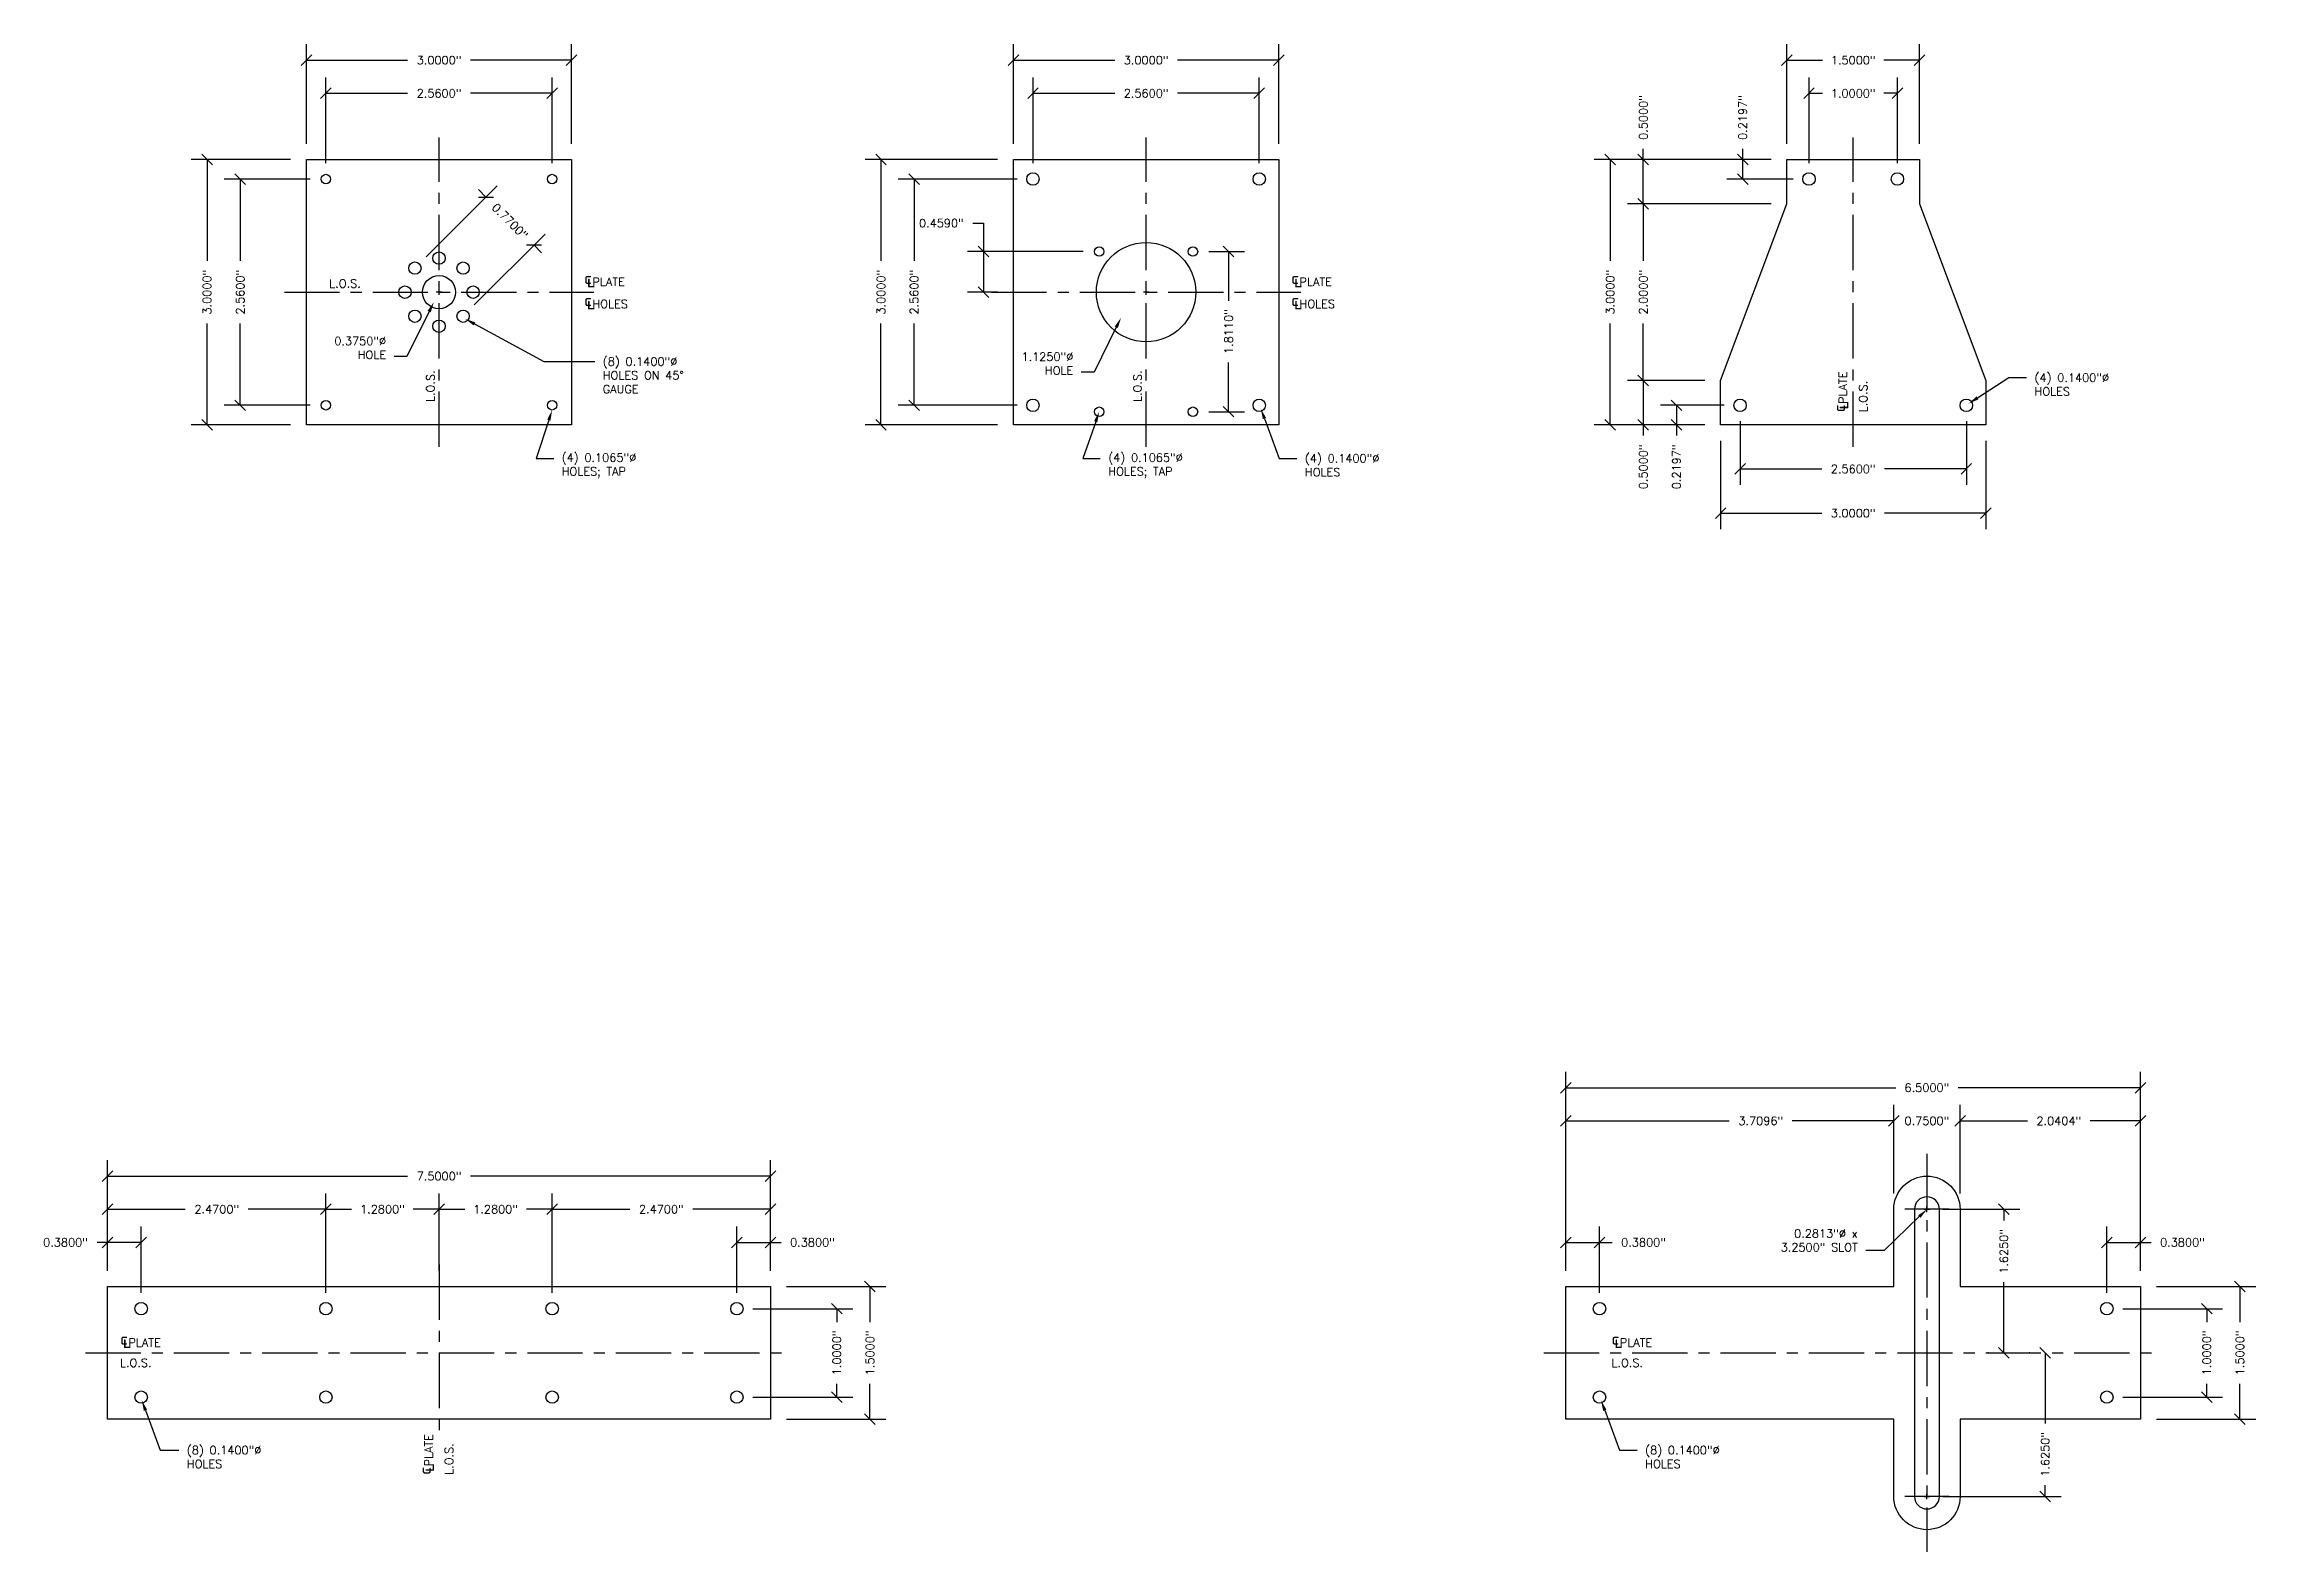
# Model space of a CAD drawing. Header units: inches. Extents: x 64.9 to 113.4, y -13.8 to 4.6.
# Drawn here: x 64.9 to 89.93, y -13.83 to 3.23 of the extents above; entities that cross this region are included whole.
import ezdxf
from ezdxf import colors
from ezdxf.entities.mleader import LeaderData, LeaderLine
from ezdxf.math import Vec2, Vec3

# ---------------------------------------------------------------- set-up
doc = ezdxf.new("R2010")
doc.units = ezdxf.units.IN
doc.header["$MEASUREMENT"] = 0
doc.linetypes.add('CENTER', pattern=[2, 1.25, -0.25, 0.25, -0.25])
doc.layers.add('G-OBJECT', color=7, linetype='Continuous')
doc.layers.add('G-OBJECT-ANNO', color=2, linetype='Continuous')
doc.styles.get("Standard").update_dxf_attribs({"font": 'romans.shx', "height": 0.09375})
doc.dimstyles.get("Standard").update_dxf_attribs({"dimtxt": 0.09375, "dimasz": 0.12, "dimexe": 0.18, "dimexo": 0.18, "dimgap": 0.09, "dimtad": 0, "dimdec": 4, "dimzin": 0, "dimdsep": 46, "dimlunit": 3, "dimtxsty": 'Standard', "dimblk": 'OBLIQUE', "dimcen": 0.09, "dimadec": 0, "dimazin": 0, "dimtfac": 1, "dimtdec": 4, "dimtofl": 0, "dimtmove": 0, "dimatfit": 3, "dimfxl": 1, "dimtolj": 1, "dimtzin": 0, "dimarcsym": 0})

msp = doc.modelspace()

# ---------------------------------------------------------------- texts
at = {"layer": 'G-OBJECT-ANNO', "char_height": 0.09375, "attachment_point": 1}
for s, width, insert in [('L.O.S.', 0.4516609, (68.12887, 0.56618)), ('{\\fISOCPEUR|b0|i0|c0|p34;\\H1.6x;℄}PLATE\\P{\\fISOCPEUR|b0|i0|c0|p34;\\H1.6x;℄}HOLES', 1.1297811, (71.01185, 0.64209)), ('{\\fISOCPEUR|b0|i0|c0|p34;\\H1.6x;℄}PLATE\\P{\\fISOCPEUR|b0|i0|c0|p34;\\H1.6x;℄}HOLES', 1.1297811, (79.01185, 0.64209)), ('{\\fISOCPEUR|b0|i0|c0|p34;\\H1.6x;℄}PLATE', 1.1297811, (65.76185, -11.35791)), ('{\\fISOCPEUR|b0|i0|c0|p34;\\H1.6x;℄}PLATE', 1.1297811, (82.63567, -11.35791)), ('L.O.S.', 1.1297811, (65.76185, -11.64444)), ('L.O.S.', 1.1297811, (82.63567, -11.64444))]:
    msp.add_mtext_dynamic_manual_height_columns(s, width=width, gutter_width=0.46875, heights=[0], dxfattribs=dict(at, insert=insert))
at = {"layer": 'G-OBJECT-ANNO', "char_height": 0.09375, "attachment_point": 1, "rotation": 90}
for s, width, insert in [('L.O.S.', 0.4516609, (69.22742, -0.82063)), ('L.O.S.', 0.4516609, (77.22742, -0.82063)), ('{\\fISOCPEUR|b0|i0|c0|p34;\\H1.6x;℄}PLATE', 1.1297811, (85.15151, -0.93765)), ('L.O.S.', 1.1297811, (85.43804, -0.93765)), ('{\\fISOCPEUR|b0|i0|c0|p34;\\H1.6x;℄}PLATE', 1.1297811, (69.15151, -12.95785)), ('L.O.S.', 1.1297811, (69.43804, -12.95785))]:
    msp.add_mtext_dynamic_manual_height_columns(s, width=width, gutter_width=0.46875, heights=[0], dxfattribs=dict(at, insert=insert))

# ---------------------------------------------------------------- blocks, each defined once
blk = doc.blocks.new('_Oblique')
at = {"color": 0, "linetype": 'ByBlock', "lineweight": -2}
blk.add_line((-0.5, -0.5), (0.5, 0.5), dxfattribs=at)
blk = doc.blocks.new('*D12')
at = {"layer": 'Defpoints', "color": 0, "transparency": 16777216}
for p in [(70.652, 2.672), (68.092, 1.702), (70.652, 1.702)]:
    blk.add_point(p, dxfattribs=at)
at = {"layer": 'G-OBJECT-ANNO', "color": 0, "lineweight": -2, "transparency": 16777216}
for p, q in [((68.092, 1.882), (68.092, 2.852)), ((70.652, 1.882), (70.652, 2.852)), ((68.092, 2.672), (69.016, 2.672)), ((70.652, 2.672), (69.727, 2.672))]:
    blk.add_line(p, q, dxfattribs=at)
at = {"layer": 'G-OBJECT-ANNO', "color": 0, "lineweight": -2, "transparency": 16777216, "xscale": 0.12, "yscale": 0.12, "zscale": 0.12, "rotation": 180}
blk.add_blockref('_Oblique', (68.092, 2.672), dxfattribs=at)
at = {"layer": 'G-OBJECT-ANNO', "color": 0, "lineweight": -2, "transparency": 16777216, "xscale": 0.12, "yscale": 0.12, "zscale": 0.12}
blk.add_blockref('_Oblique', (70.652, 2.672), dxfattribs=at)
at = {"layer": 'G-OBJECT-ANNO', "color": 0, "transparency": 16777216, "insert": (69.372, 2.672), "char_height": 0.09375, "attachment_point": 5}
blk.add_mtext('\\A1;2.5600"', dxfattribs=at)
blk = doc.blocks.new('*D13')
at = {"layer": 'Defpoints', "color": 0, "transparency": 16777216}
for p in [(70.872, 3.047), (67.872, 1.922), (70.872, 1.922)]:
    blk.add_point(p, dxfattribs=at)
at = {"layer": 'G-OBJECT-ANNO', "color": 0, "lineweight": -2, "transparency": 16777216}
for p, q in [((67.872, 2.102), (67.872, 3.227)), ((67.872, 3.047), (69.016, 3.047)), ((70.872, 3.047), (69.727, 3.047)), ((70.872, 2.102), (70.872, 3.227))]:
    blk.add_line(p, q, dxfattribs=at)
at = {"layer": 'G-OBJECT-ANNO', "color": 0, "lineweight": -2, "transparency": 16777216, "xscale": 0.12, "yscale": 0.12, "zscale": 0.12, "rotation": 180}
blk.add_blockref('_Oblique', (67.872, 3.047), dxfattribs=at)
at = {"layer": 'G-OBJECT-ANNO', "color": 0, "lineweight": -2, "transparency": 16777216, "xscale": 0.12, "yscale": 0.12, "zscale": 0.12}
blk.add_blockref('_Oblique', (70.872, 3.047), dxfattribs=at)
at = {"layer": 'G-OBJECT-ANNO', "color": 0, "transparency": 16777216, "insert": (69.372, 3.047), "char_height": 0.09375, "attachment_point": 5}
blk.add_mtext('\\A1;3.0000"', dxfattribs=at)
blk = doc.blocks.new('*D14')
at = {"layer": 'Defpoints', "color": 0, "transparency": 16777216}
for p in [(68.092, 1.702), (67.122, -0.858), (68.092, -0.858)]:
    blk.add_point(p, dxfattribs=at)
at = {"layer": 'G-OBJECT-ANNO', "color": 0, "lineweight": -2, "transparency": 16777216}
for p, q in [((67.912, 1.702), (66.942, 1.702)), ((67.122, 1.702), (67.122, 0.778)), ((67.122, -0.858), (67.122, 0.066)), ((67.912, -0.858), (66.942, -0.858))]:
    blk.add_line(p, q, dxfattribs=at)
at = {"layer": 'G-OBJECT-ANNO', "color": 0, "lineweight": -2, "transparency": 16777216, "xscale": 0.12, "yscale": 0.12, "zscale": 0.12}
for p, rotation in [((67.122, 1.702), 90), ((67.122, -0.858), 270)]:
    blk.add_blockref('_Oblique', p, dxfattribs=dict(at, rotation=rotation))
at = {"layer": 'G-OBJECT-ANNO', "color": 0, "transparency": 16777216, "insert": (67.122, 0.422), "char_height": 0.09375, "attachment_point": 5, "rotation": 90}
blk.add_mtext('\\A1;2.5600"', dxfattribs=at)
blk = doc.blocks.new('*D15')
at = {"layer": 'Defpoints', "color": 0, "transparency": 16777216}
for p in [(66.747, 1.922), (67.872, 1.922), (67.872, -1.078)]:
    blk.add_point(p, dxfattribs=at)
at = {"layer": 'G-OBJECT-ANNO', "color": 0, "lineweight": -2, "transparency": 16777216}
for p, q in [((67.692, 1.922), (66.567, 1.922)), ((66.747, 1.922), (66.747, 0.778)), ((66.747, -1.078), (66.747, 0.066)), ((67.692, -1.078), (66.567, -1.078))]:
    blk.add_line(p, q, dxfattribs=at)
at = {"layer": 'G-OBJECT-ANNO', "color": 0, "lineweight": -2, "transparency": 16777216, "xscale": 0.12, "yscale": 0.12, "zscale": 0.12}
for p, rotation in [((66.747, 1.922), 90), ((66.747, -1.078), 270)]:
    blk.add_blockref('_Oblique', p, dxfattribs=dict(at, rotation=rotation))
at = {"layer": 'G-OBJECT-ANNO', "color": 0, "transparency": 16777216, "insert": (66.747, 0.422), "char_height": 0.09375, "attachment_point": 5, "rotation": 90}
blk.add_mtext('\\A1;3.0000"', dxfattribs=at)
blk = doc.blocks.new('*D16')
at = {"layer": 'Defpoints', "color": 0, "transparency": 16777216}
for p in [(70.447, 0.953), (69.099, 0.694), (69.644, 0.15)]:
    blk.add_point(p, dxfattribs=at)
at = {"layer": 'G-OBJECT-ANNO', "color": 0, "lineweight": -2, "transparency": 16777216}
for p, q in [((69.227, 0.822), (70.029, 1.624)), ((69.902, 1.497), (69.817, 1.582)), ((69.771, 0.277), (70.574, 1.08)), ((70.447, 0.953), (70.531, 0.868))]:
    blk.add_line(p, q, dxfattribs=at)
at = {"layer": 'G-OBJECT-ANNO', "color": 0, "lineweight": -2, "transparency": 16777216, "xscale": 0.12, "yscale": 0.12, "zscale": 0.12}
for p, rotation in [((69.902, 1.497), 314.9999999999997), ((70.447, 0.953), 134.9999999999997)]:
    blk.add_blockref('_Oblique', p, dxfattribs=dict(at, rotation=rotation))
at = {"layer": 'G-OBJECT-ANNO', "color": 0, "transparency": 16777216, "insert": (70.174, 1.225), "char_height": 0.09375, "attachment_point": 5, "rotation": 315}
blk.add_mtext('\\A1;0.7700"', dxfattribs=at)
blk = doc.blocks.new('*D17')
at = {"layer": 'Defpoints', "color": 0, "transparency": 16777216}
for p in [(78.652, 2.672), (76.092, 1.702), (78.652, 1.702)]:
    blk.add_point(p, dxfattribs=at)
at = {"layer": 'G-OBJECT-ANNO', "color": 0, "lineweight": -2, "transparency": 16777216}
for p, q in [((76.092, 1.882), (76.092, 2.852)), ((78.652, 1.882), (78.652, 2.852)), ((76.092, 2.672), (77.016, 2.672)), ((78.652, 2.672), (77.727, 2.672))]:
    blk.add_line(p, q, dxfattribs=at)
at = {"layer": 'G-OBJECT-ANNO', "color": 0, "lineweight": -2, "transparency": 16777216, "xscale": 0.12, "yscale": 0.12, "zscale": 0.12, "rotation": 180}
blk.add_blockref('_Oblique', (76.092, 2.672), dxfattribs=at)
at = {"layer": 'G-OBJECT-ANNO', "color": 0, "lineweight": -2, "transparency": 16777216, "xscale": 0.12, "yscale": 0.12, "zscale": 0.12}
blk.add_blockref('_Oblique', (78.652, 2.672), dxfattribs=at)
at = {"layer": 'G-OBJECT-ANNO', "color": 0, "transparency": 16777216, "insert": (77.372, 2.672), "char_height": 0.09375, "attachment_point": 5}
blk.add_mtext('\\A1;2.5600"', dxfattribs=at)
blk = doc.blocks.new('*D18')
at = {"layer": 'Defpoints', "color": 0, "transparency": 16777216}
for p in [(78.872, 3.047), (75.872, 1.922), (78.872, 1.922)]:
    blk.add_point(p, dxfattribs=at)
at = {"layer": 'G-OBJECT-ANNO', "color": 0, "lineweight": -2, "transparency": 16777216}
for p, q in [((75.872, 2.102), (75.872, 3.227)), ((75.872, 3.047), (77.016, 3.047)), ((78.872, 3.047), (77.727, 3.047)), ((78.872, 2.102), (78.872, 3.227))]:
    blk.add_line(p, q, dxfattribs=at)
at = {"layer": 'G-OBJECT-ANNO', "color": 0, "lineweight": -2, "transparency": 16777216, "xscale": 0.12, "yscale": 0.12, "zscale": 0.12, "rotation": 180}
blk.add_blockref('_Oblique', (75.872, 3.047), dxfattribs=at)
at = {"layer": 'G-OBJECT-ANNO', "color": 0, "lineweight": -2, "transparency": 16777216, "xscale": 0.12, "yscale": 0.12, "zscale": 0.12}
blk.add_blockref('_Oblique', (78.872, 3.047), dxfattribs=at)
at = {"layer": 'G-OBJECT-ANNO', "color": 0, "transparency": 16777216, "insert": (77.372, 3.047), "char_height": 0.09375, "attachment_point": 5}
blk.add_mtext('\\A1;3.0000"', dxfattribs=at)
blk = doc.blocks.new('*D19')
at = {"layer": 'Defpoints', "color": 0, "transparency": 16777216}
for p in [(76.092, 1.702), (74.747, -0.858), (76.092, -0.858)]:
    blk.add_point(p, dxfattribs=at)
at = {"layer": 'G-OBJECT-ANNO', "color": 0, "lineweight": -2, "transparency": 16777216}
for p, q in [((75.912, 1.702), (74.567, 1.702)), ((74.747, 1.702), (74.747, 0.778)), ((74.747, -0.858), (74.747, 0.066)), ((75.912, -0.858), (74.567, -0.858))]:
    blk.add_line(p, q, dxfattribs=at)
at = {"layer": 'G-OBJECT-ANNO', "color": 0, "lineweight": -2, "transparency": 16777216, "xscale": 0.12, "yscale": 0.12, "zscale": 0.12}
for p, rotation in [((74.747, 1.702), 90), ((74.747, -0.858), 270)]:
    blk.add_blockref('_Oblique', p, dxfattribs=dict(at, rotation=rotation))
at = {"layer": 'G-OBJECT-ANNO', "color": 0, "transparency": 16777216, "insert": (74.747, 0.422), "char_height": 0.09375, "attachment_point": 5, "rotation": 90}
blk.add_mtext('\\A1;2.5600"', dxfattribs=at)
blk = doc.blocks.new('*D20')
at = {"layer": 'Defpoints', "color": 0, "transparency": 16777216}
for p in [(74.372, 1.922), (75.872, 1.922), (75.872, -1.078)]:
    blk.add_point(p, dxfattribs=at)
at = {"layer": 'G-OBJECT-ANNO', "color": 0, "lineweight": -2, "transparency": 16777216}
for p, q in [((75.692, 1.922), (74.192, 1.922)), ((74.372, 1.922), (74.372, 0.778)), ((74.372, -1.078), (74.372, 0.066)), ((75.692, -1.078), (74.192, -1.078))]:
    blk.add_line(p, q, dxfattribs=at)
at = {"layer": 'G-OBJECT-ANNO', "color": 0, "lineweight": -2, "transparency": 16777216, "xscale": 0.12, "yscale": 0.12, "zscale": 0.12}
for p, rotation in [((74.372, 1.922), 90), ((74.372, -1.078), 270)]:
    blk.add_blockref('_Oblique', p, dxfattribs=dict(at, rotation=rotation))
at = {"layer": 'G-OBJECT-ANNO', "color": 0, "transparency": 16777216, "insert": (74.372, 0.422), "char_height": 0.09375, "attachment_point": 5, "rotation": 90}
blk.add_mtext('\\A1;3.0000"', dxfattribs=at)
blk = doc.blocks.new('*D21')
at = {"layer": 'Defpoints', "color": 0, "transparency": 16777216}
for p in [(76.841, 0.881), (75.531, 0.422), (75.872, 0.422)]:
    blk.add_point(p, dxfattribs=at)
at = {"layer": 'G-OBJECT-ANNO', "color": 0, "lineweight": -2, "transparency": 16777216}
for p, q in [((75.411, 1.203), (75.531, 1.203)), ((75.531, 1.203), (75.531, 0.881)), ((76.661, 0.881), (75.351, 0.881)), ((75.531, 0.881), (75.531, 0.422)), ((75.692, 0.422), (75.351, 0.422))]:
    blk.add_line(p, q, dxfattribs=at)
at = {"layer": 'G-OBJECT-ANNO', "color": 0, "lineweight": -2, "transparency": 16777216, "xscale": 0.12, "yscale": 0.12, "zscale": 0.12}
for p, rotation in [((75.531, 0.881), 90), ((75.531, 0.422), 270)]:
    blk.add_blockref('_Oblique', p, dxfattribs=dict(at, rotation=rotation))
at = {"layer": 'G-OBJECT-ANNO', "color": 0, "transparency": 16777216, "insert": (75.055, 1.203), "char_height": 0.09375, "attachment_point": 5, "rotation": 0.1}
blk.add_mtext('\\A1;0.4590"', dxfattribs=at)
blk = doc.blocks.new('*D22')
at = {"layer": 'Defpoints', "color": 0, "transparency": 16777216}
for p in [(85.872, 2.672), (84.872, 1.702), (85.872, 1.702)]:
    blk.add_point(p, dxfattribs=at)
at = {"layer": 'G-OBJECT-ANNO', "color": 0, "lineweight": -2, "transparency": 16777216}
for p, q in [((84.872, 1.882), (84.872, 2.852)), ((85.872, 1.882), (85.872, 2.852)), ((84.872, 2.672), (85.023, 2.672)), ((85.872, 2.672), (85.72, 2.672))]:
    blk.add_line(p, q, dxfattribs=at)
at = {"layer": 'G-OBJECT-ANNO', "color": 0, "lineweight": -2, "transparency": 16777216, "xscale": 0.12, "yscale": 0.12, "zscale": 0.12, "rotation": 180}
blk.add_blockref('_Oblique', (84.872, 2.672), dxfattribs=at)
at = {"layer": 'G-OBJECT-ANNO', "color": 0, "lineweight": -2, "transparency": 16777216, "xscale": 0.12, "yscale": 0.12, "zscale": 0.12}
blk.add_blockref('_Oblique', (85.872, 2.672), dxfattribs=at)
at = {"layer": 'G-OBJECT-ANNO', "color": 0, "transparency": 16777216, "insert": (85.372, 2.672), "char_height": 0.09375, "attachment_point": 5}
blk.add_mtext('\\A1;1.0000"', dxfattribs=at)
blk = doc.blocks.new('*D23')
at = {"layer": 'Defpoints', "color": 0, "transparency": 16777216}
for p in [(86.122, 3.047), (84.622, 1.922), (86.122, 1.922)]:
    blk.add_point(p, dxfattribs=at)
at = {"layer": 'G-OBJECT-ANNO', "color": 0, "lineweight": -2, "transparency": 16777216}
for p, q in [((84.622, 2.102), (84.622, 3.227)), ((84.622, 3.047), (85.023, 3.047)), ((86.122, 3.047), (85.72, 3.047)), ((86.122, 2.102), (86.122, 3.227))]:
    blk.add_line(p, q, dxfattribs=at)
at = {"layer": 'G-OBJECT-ANNO', "color": 0, "lineweight": -2, "transparency": 16777216, "xscale": 0.12, "yscale": 0.12, "zscale": 0.12, "rotation": 180}
blk.add_blockref('_Oblique', (84.622, 3.047), dxfattribs=at)
at = {"layer": 'G-OBJECT-ANNO', "color": 0, "lineweight": -2, "transparency": 16777216, "xscale": 0.12, "yscale": 0.12, "zscale": 0.12}
blk.add_blockref('_Oblique', (86.122, 3.047), dxfattribs=at)
at = {"layer": 'G-OBJECT-ANNO', "color": 0, "transparency": 16777216, "insert": (85.372, 3.047), "char_height": 0.09375, "attachment_point": 5}
blk.add_mtext('\\A1;1.5000"', dxfattribs=at)
blk = doc.blocks.new('*D24')
at = {"layer": 'Defpoints', "color": 0, "transparency": 16777216}
for p in [(77.902, 0.881), (78.305, 0.881), (77.902, -0.93)]:
    blk.add_point(p, dxfattribs=at)
at = {"layer": 'G-OBJECT-ANNO', "color": 0, "lineweight": -2, "transparency": 16777216}
for p, q in [((78.082, 0.881), (78.485, 0.881)), ((78.305, 0.881), (78.305, 0.324)), ((78.305, -0.93), (78.305, -0.373)), ((78.082, -0.93), (78.485, -0.93))]:
    blk.add_line(p, q, dxfattribs=at)
at = {"layer": 'G-OBJECT-ANNO', "color": 0, "lineweight": -2, "transparency": 16777216, "xscale": 0.12, "yscale": 0.12, "zscale": 0.12}
for p, rotation in [((78.305, 0.881), 90), ((78.305, -0.93), 270)]:
    blk.add_blockref('_Oblique', p, dxfattribs=dict(at, rotation=rotation))
at = {"layer": 'G-OBJECT-ANNO', "color": 0, "transparency": 16777216, "insert": (78.305, -0.024), "char_height": 0.09375, "attachment_point": 5, "rotation": 90}
blk.add_mtext('\\A1;1.8110"', dxfattribs=at)
blk = doc.blocks.new('*D25')
at = {"layer": 'Defpoints', "color": 0, "transparency": 16777216}
for p in [(83.872, -0.578), (82.997, -1.078), (83.872, -1.078)]:
    blk.add_point(p, dxfattribs=at)
at = {"layer": 'G-OBJECT-ANNO', "color": 0, "lineweight": -2, "transparency": 16777216}
for p, q in [((83.692, -0.578), (82.817, -0.578)), ((82.997, -0.578), (82.997, -1.078)), ((83.692, -1.078), (82.817, -1.078)), ((82.997, -1.078), (82.997, -1.198))]:
    blk.add_line(p, q, dxfattribs=at)
at = {"layer": 'G-OBJECT-ANNO', "color": 0, "lineweight": -2, "transparency": 16777216, "xscale": 0.12, "yscale": 0.12, "zscale": 0.12}
for p, rotation in [((82.997, -0.578), 90), ((82.997, -1.078), 270)]:
    blk.add_blockref('_Oblique', p, dxfattribs=dict(at, rotation=rotation))
at = {"layer": 'G-OBJECT-ANNO', "color": 0, "transparency": 16777216, "insert": (82.997, -1.554), "char_height": 0.09375, "attachment_point": 5, "rotation": 90}
blk.add_mtext('\\A1;0.5000"', dxfattribs=at)
blk = doc.blocks.new('*D26')
at = {"layer": 'Defpoints', "color": 0, "transparency": 16777216}
for p in [(82.622, 1.922), (84.622, 1.922), (83.872, -1.078)]:
    blk.add_point(p, dxfattribs=at)
at = {"layer": 'G-OBJECT-ANNO', "color": 0, "lineweight": -2, "transparency": 16777216}
for p, q in [((84.442, 1.922), (82.442, 1.922)), ((82.622, 1.922), (82.622, 0.778)), ((82.622, -1.078), (82.622, 0.066)), ((83.692, -1.078), (82.442, -1.078))]:
    blk.add_line(p, q, dxfattribs=at)
at = {"layer": 'G-OBJECT-ANNO', "color": 0, "lineweight": -2, "transparency": 16777216, "xscale": 0.12, "yscale": 0.12, "zscale": 0.12}
for p, rotation in [((82.622, 1.922), 90), ((82.622, -1.078), 270)]:
    blk.add_blockref('_Oblique', p, dxfattribs=dict(at, rotation=rotation))
at = {"layer": 'G-OBJECT-ANNO', "color": 0, "transparency": 16777216, "insert": (82.622, 0.422), "char_height": 0.09375, "attachment_point": 5, "rotation": 90}
blk.add_mtext('\\A1;3.0000"', dxfattribs=at)
blk = doc.blocks.new('*D27')
at = {"layer": 'Defpoints', "color": 0, "transparency": 16777216}
for p in [(82.997, 1.422), (84.622, 1.422), (83.872, -0.578)]:
    blk.add_point(p, dxfattribs=at)
at = {"layer": 'G-OBJECT-ANNO', "color": 0, "lineweight": -2, "transparency": 16777216}
for p, q in [((84.442, 1.422), (82.817, 1.422)), ((82.997, 1.422), (82.997, 0.778)), ((82.997, -0.578), (82.997, 0.066)), ((83.692, -0.578), (82.817, -0.578))]:
    blk.add_line(p, q, dxfattribs=at)
at = {"layer": 'G-OBJECT-ANNO', "color": 0, "lineweight": -2, "transparency": 16777216, "xscale": 0.12, "yscale": 0.12, "zscale": 0.12}
for p, rotation in [((82.997, 1.422), 90), ((82.997, -0.578), 270)]:
    blk.add_blockref('_Oblique', p, dxfattribs=dict(at, rotation=rotation))
at = {"layer": 'G-OBJECT-ANNO', "color": 0, "transparency": 16777216, "insert": (82.997, 0.422), "char_height": 0.09375, "attachment_point": 5, "rotation": 90}
blk.add_mtext('\\A1;2.0000"', dxfattribs=at)
blk = doc.blocks.new('*D28')
at = {"layer": 'Defpoints', "color": 0, "transparency": 16777216}
for p in [(82.997, 1.922), (84.622, 1.922), (84.622, 1.422)]:
    blk.add_point(p, dxfattribs=at)
at = {"layer": 'G-OBJECT-ANNO', "color": 0, "lineweight": -2, "transparency": 16777216}
for p, q in [((82.997, 1.922), (82.997, 2.042)), ((84.442, 1.922), (82.817, 1.922)), ((82.997, 1.422), (82.997, 1.922)), ((84.442, 1.422), (82.817, 1.422))]:
    blk.add_line(p, q, dxfattribs=at)
at = {"layer": 'G-OBJECT-ANNO', "color": 0, "lineweight": -2, "transparency": 16777216, "xscale": 0.12, "yscale": 0.12, "zscale": 0.12}
for p, rotation in [((82.997, 1.922), 90), ((82.997, 1.422), 270)]:
    blk.add_blockref('_Oblique', p, dxfattribs=dict(at, rotation=rotation))
at = {"layer": 'G-OBJECT-ANNO', "color": 0, "transparency": 16777216, "insert": (82.997, 2.398), "char_height": 0.09375, "attachment_point": 5, "rotation": 90}
blk.add_mtext('\\A1;0.5000"', dxfattribs=at)
blk = doc.blocks.new('*D29')
at = {"layer": 'Defpoints', "color": 0, "transparency": 16777216}
for p in [(84.092, -0.858), (83.372, -1.078), (83.872, -1.078)]:
    blk.add_point(p, dxfattribs=at)
at = {"layer": 'G-OBJECT-ANNO', "color": 0, "lineweight": -2, "transparency": 16777216}
for p, q in [((83.912, -0.858), (83.192, -0.858)), ((83.372, -0.858), (83.372, -1.078)), ((83.692, -1.078), (83.192, -1.078)), ((83.372, -1.078), (83.372, -1.198))]:
    blk.add_line(p, q, dxfattribs=at)
at = {"layer": 'G-OBJECT-ANNO', "color": 0, "lineweight": -2, "transparency": 16777216, "xscale": 0.12, "yscale": 0.12, "zscale": 0.12}
for p, rotation in [((83.372, -0.858), 90), ((83.372, -1.078), 270)]:
    blk.add_blockref('_Oblique', p, dxfattribs=dict(at, rotation=rotation))
at = {"layer": 'G-OBJECT-ANNO', "color": 0, "transparency": 16777216, "insert": (83.372, -1.554), "char_height": 0.09375, "attachment_point": 5, "rotation": 90}
blk.add_mtext('\\A1;0.2197"', dxfattribs=at)
blk = doc.blocks.new('*D30')
at = {"layer": 'Defpoints', "color": 0, "transparency": 16777216}
for p in [(84.622, 1.922), (84.122, 1.702), (84.872, 1.702)]:
    blk.add_point(p, dxfattribs=at)
at = {"layer": 'G-OBJECT-ANNO', "color": 0, "lineweight": -2, "transparency": 16777216}
for p, q in [((84.122, 1.922), (84.122, 2.042)), ((84.442, 1.922), (83.942, 1.922)), ((84.122, 1.702), (84.122, 1.922)), ((84.692, 1.702), (83.942, 1.702))]:
    blk.add_line(p, q, dxfattribs=at)
at = {"layer": 'G-OBJECT-ANNO', "color": 0, "lineweight": -2, "transparency": 16777216, "xscale": 0.12, "yscale": 0.12, "zscale": 0.12}
for p, rotation in [((84.122, 1.922), 90), ((84.122, 1.702), 270)]:
    blk.add_blockref('_Oblique', p, dxfattribs=dict(at, rotation=rotation))
at = {"layer": 'G-OBJECT-ANNO', "color": 0, "transparency": 16777216, "insert": (84.122, 2.398), "char_height": 0.09375, "attachment_point": 5, "rotation": 90}
blk.add_mtext('\\A1;0.2197"', dxfattribs=at)
blk = doc.blocks.new('*D31')
at = {"layer": 'Defpoints', "color": 0, "transparency": 16777216}
for p in [(84.092, -0.858), (86.652, -0.858), (86.652, -1.578)]:
    blk.add_point(p, dxfattribs=at)
at = {"layer": 'G-OBJECT-ANNO', "color": 0, "lineweight": -2, "transparency": 16777216}
for p, q in [((84.092, -1.038), (84.092, -1.758)), ((86.652, -1.038), (86.652, -1.758)), ((84.092, -1.578), (85.016, -1.578)), ((86.652, -1.578), (85.727, -1.578))]:
    blk.add_line(p, q, dxfattribs=at)
at = {"layer": 'G-OBJECT-ANNO', "color": 0, "lineweight": -2, "transparency": 16777216, "xscale": 0.12, "yscale": 0.12, "zscale": 0.12, "rotation": 180}
blk.add_blockref('_Oblique', (84.092, -1.578), dxfattribs=at)
at = {"layer": 'G-OBJECT-ANNO', "color": 0, "lineweight": -2, "transparency": 16777216, "xscale": 0.12, "yscale": 0.12, "zscale": 0.12}
blk.add_blockref('_Oblique', (86.652, -1.578), dxfattribs=at)
at = {"layer": 'G-OBJECT-ANNO', "color": 0, "transparency": 16777216, "insert": (85.372, -1.578), "char_height": 0.09375, "attachment_point": 5}
blk.add_mtext('\\A1;2.5600"', dxfattribs=at)
blk = doc.blocks.new('*D32')
at = {"layer": 'Defpoints', "color": 0, "transparency": 16777216}
for p in [(83.872, -1.078), (86.872, -1.078), (86.872, -2.078)]:
    blk.add_point(p, dxfattribs=at)
at = {"layer": 'G-OBJECT-ANNO', "color": 0, "lineweight": -2, "transparency": 16777216}
for p, q in [((83.872, -1.258), (83.872, -2.258)), ((86.872, -1.258), (86.872, -2.258)), ((83.872, -2.078), (85.016, -2.078)), ((86.872, -2.078), (85.727, -2.078))]:
    blk.add_line(p, q, dxfattribs=at)
at = {"layer": 'G-OBJECT-ANNO', "color": 0, "lineweight": -2, "transparency": 16777216, "xscale": 0.12, "yscale": 0.12, "zscale": 0.12, "rotation": 180}
blk.add_blockref('_Oblique', (83.872, -2.078), dxfattribs=at)
at = {"layer": 'G-OBJECT-ANNO', "color": 0, "lineweight": -2, "transparency": 16777216, "xscale": 0.12, "yscale": 0.12, "zscale": 0.12}
blk.add_blockref('_Oblique', (86.872, -2.078), dxfattribs=at)
at = {"layer": 'G-OBJECT-ANNO', "color": 0, "transparency": 16777216, "insert": (85.372, -2.078), "char_height": 0.09375, "attachment_point": 5}
blk.add_mtext('\\A1;3.0000"', dxfattribs=at)
blk = doc.blocks.new('*D33')
at = {"layer": 'Defpoints', "color": 0, "transparency": 16777216}
for p in [(65.622, -9.953), (65.622, -10.828), (68.092, -11.078)]:
    blk.add_point(p, dxfattribs=at)
at = {"layer": 'G-OBJECT-ANNO', "color": 0, "lineweight": -2, "transparency": 16777216}
for p, q in [((65.622, -10.648), (65.622, -9.773)), ((65.622, -9.953), (66.501, -9.953)), ((68.092, -9.953), (67.212, -9.953)), ((68.092, -10.898), (68.092, -9.773))]:
    blk.add_line(p, q, dxfattribs=at)
at = {"layer": 'G-OBJECT-ANNO', "color": 0, "lineweight": -2, "transparency": 16777216, "xscale": 0.12, "yscale": 0.12, "zscale": 0.12, "rotation": 180}
blk.add_blockref('_Oblique', (65.622, -9.953), dxfattribs=at)
at = {"layer": 'G-OBJECT-ANNO', "color": 0, "lineweight": -2, "transparency": 16777216, "xscale": 0.12, "yscale": 0.12, "zscale": 0.12}
blk.add_blockref('_Oblique', (68.092, -9.953), dxfattribs=at)
at = {"layer": 'G-OBJECT-ANNO', "color": 0, "transparency": 16777216, "insert": (66.857, -9.953), "char_height": 0.09375, "attachment_point": 5}
blk.add_mtext('\\A1;2.4700"', dxfattribs=at)
blk = doc.blocks.new('*D34')
at = {"layer": 'Defpoints', "color": 0, "transparency": 16777216}
for p in [(73.122, -9.578), (65.622, -10.828), (73.122, -10.828)]:
    blk.add_point(p, dxfattribs=at)
at = {"layer": 'G-OBJECT-ANNO', "color": 0, "lineweight": -2, "transparency": 16777216}
for p, q in [((65.622, -10.648), (65.622, -9.398)), ((73.122, -10.648), (73.122, -9.398)), ((65.622, -9.578), (69.016, -9.578)), ((73.122, -9.578), (69.727, -9.578))]:
    blk.add_line(p, q, dxfattribs=at)
at = {"layer": 'G-OBJECT-ANNO', "color": 0, "lineweight": -2, "transparency": 16777216, "xscale": 0.12, "yscale": 0.12, "zscale": 0.12, "rotation": 180}
blk.add_blockref('_Oblique', (65.622, -9.578), dxfattribs=at)
at = {"layer": 'G-OBJECT-ANNO', "color": 0, "lineweight": -2, "transparency": 16777216, "xscale": 0.12, "yscale": 0.12, "zscale": 0.12}
blk.add_blockref('_Oblique', (73.122, -9.578), dxfattribs=at)
at = {"layer": 'G-OBJECT-ANNO', "color": 0, "transparency": 16777216, "insert": (69.372, -9.578), "char_height": 0.09375, "attachment_point": 5}
blk.add_mtext('\\A1;7.5000"', dxfattribs=at)
blk = doc.blocks.new('*D35')
at = {"layer": 'Defpoints', "color": 0, "transparency": 16777216}
for p in [(69.372, -9.953), (68.092, -10.828), (69.372, -10.828)]:
    blk.add_point(p, dxfattribs=at)
at = {"layer": 'G-OBJECT-ANNO', "color": 0, "lineweight": -2, "transparency": 16777216}
for p, q in [((68.092, -10.648), (68.092, -9.773)), ((68.092, -9.953), (68.383, -9.953)), ((69.372, -9.953), (69.08, -9.953)), ((69.372, -10.648), (69.372, -9.773))]:
    blk.add_line(p, q, dxfattribs=at)
at = {"layer": 'G-OBJECT-ANNO', "color": 0, "lineweight": -2, "transparency": 16777216, "xscale": 0.12, "yscale": 0.12, "zscale": 0.12, "rotation": 180}
blk.add_blockref('_Oblique', (68.092, -9.953), dxfattribs=at)
at = {"layer": 'G-OBJECT-ANNO', "color": 0, "lineweight": -2, "transparency": 16777216, "xscale": 0.12, "yscale": 0.12, "zscale": 0.12}
blk.add_blockref('_Oblique', (69.372, -9.953), dxfattribs=at)
at = {"layer": 'G-OBJECT-ANNO', "color": 0, "transparency": 16777216, "insert": (68.732, -9.953), "char_height": 0.09375, "attachment_point": 5}
blk.add_mtext('\\A1;1.2800"', dxfattribs=at)
blk = doc.blocks.new('*D36')
at = {"layer": 'Defpoints', "color": 0, "transparency": 16777216}
for p in [(65.622, -10.328), (65.622, -10.828), (66.002, -11.078)]:
    blk.add_point(p, dxfattribs=at)
at = {"layer": 'G-OBJECT-ANNO', "color": 0, "lineweight": -2, "transparency": 16777216}
for p, q in [((65.622, -10.648), (65.622, -10.148)), ((66.002, -10.898), (66.002, -10.148)), ((65.622, -10.328), (65.502, -10.328)), ((66.002, -10.328), (65.622, -10.328))]:
    blk.add_line(p, q, dxfattribs=at)
at = {"layer": 'G-OBJECT-ANNO', "color": 0, "lineweight": -2, "transparency": 16777216, "xscale": 0.12, "yscale": 0.12, "zscale": 0.12, "rotation": 180}
blk.add_blockref('_Oblique', (65.622, -10.328), dxfattribs=at)
at = {"layer": 'G-OBJECT-ANNO', "color": 0, "lineweight": -2, "transparency": 16777216, "xscale": 0.12, "yscale": 0.12, "zscale": 0.12}
blk.add_blockref('_Oblique', (66.002, -10.328), dxfattribs=at)
at = {"layer": 'G-OBJECT-ANNO', "color": 0, "transparency": 16777216, "insert": (65.146, -10.328), "char_height": 0.09375, "attachment_point": 5}
blk.add_mtext('\\A1;0.3800"', dxfattribs=at)
blk = doc.blocks.new('*D37')
at = {"layer": 'Defpoints', "color": 0, "transparency": 16777216}
for p in [(70.652, -9.953), (69.372, -10.828), (70.652, -11.078)]:
    blk.add_point(p, dxfattribs=at)
at = {"layer": 'G-OBJECT-ANNO', "color": 0, "lineweight": -2, "transparency": 16777216}
for p, q in [((69.372, -10.648), (69.372, -9.773)), ((69.372, -9.953), (69.663, -9.953)), ((70.652, -9.953), (70.36, -9.953)), ((70.652, -10.898), (70.652, -9.773))]:
    blk.add_line(p, q, dxfattribs=at)
at = {"layer": 'G-OBJECT-ANNO', "color": 0, "lineweight": -2, "transparency": 16777216, "xscale": 0.12, "yscale": 0.12, "zscale": 0.12, "rotation": 180}
blk.add_blockref('_Oblique', (69.372, -9.953), dxfattribs=at)
at = {"layer": 'G-OBJECT-ANNO', "color": 0, "lineweight": -2, "transparency": 16777216, "xscale": 0.12, "yscale": 0.12, "zscale": 0.12}
blk.add_blockref('_Oblique', (70.652, -9.953), dxfattribs=at)
at = {"layer": 'G-OBJECT-ANNO', "color": 0, "transparency": 16777216, "insert": (70.012, -9.953), "char_height": 0.09375, "attachment_point": 5}
blk.add_mtext('\\A1;1.2800"', dxfattribs=at)
blk = doc.blocks.new('*D38')
at = {"layer": 'Defpoints', "color": 0, "transparency": 16777216}
for p in [(73.122, -9.953), (73.122, -10.828), (70.652, -11.078)]:
    blk.add_point(p, dxfattribs=at)
at = {"layer": 'G-OBJECT-ANNO', "color": 0, "lineweight": -2, "transparency": 16777216}
for p, q in [((70.652, -10.898), (70.652, -9.773)), ((70.652, -9.953), (71.531, -9.953)), ((73.122, -9.953), (72.242, -9.953)), ((73.122, -10.648), (73.122, -9.773))]:
    blk.add_line(p, q, dxfattribs=at)
at = {"layer": 'G-OBJECT-ANNO', "color": 0, "lineweight": -2, "transparency": 16777216, "xscale": 0.12, "yscale": 0.12, "zscale": 0.12, "rotation": 180}
blk.add_blockref('_Oblique', (70.652, -9.953), dxfattribs=at)
at = {"layer": 'G-OBJECT-ANNO', "color": 0, "lineweight": -2, "transparency": 16777216, "xscale": 0.12, "yscale": 0.12, "zscale": 0.12}
blk.add_blockref('_Oblique', (73.122, -9.953), dxfattribs=at)
at = {"layer": 'G-OBJECT-ANNO', "color": 0, "transparency": 16777216, "insert": (71.887, -9.953), "char_height": 0.09375, "attachment_point": 5}
blk.add_mtext('\\A1;2.4700"', dxfattribs=at)
blk = doc.blocks.new('*D39')
at = {"layer": 'Defpoints', "color": 0, "transparency": 16777216}
for p in [(73.122, -10.328), (73.122, -10.828), (72.742, -11.078)]:
    blk.add_point(p, dxfattribs=at)
at = {"layer": 'G-OBJECT-ANNO', "color": 0, "lineweight": -2, "transparency": 16777216}
for p, q in [((72.742, -10.898), (72.742, -10.148)), ((73.122, -10.648), (73.122, -10.148)), ((72.742, -10.328), (73.122, -10.328)), ((73.122, -10.328), (73.242, -10.328))]:
    blk.add_line(p, q, dxfattribs=at)
at = {"layer": 'G-OBJECT-ANNO', "color": 0, "lineweight": -2, "transparency": 16777216, "xscale": 0.12, "yscale": 0.12, "zscale": 0.12, "rotation": 180}
blk.add_blockref('_Oblique', (72.742, -10.328), dxfattribs=at)
at = {"layer": 'G-OBJECT-ANNO', "color": 0, "lineweight": -2, "transparency": 16777216, "xscale": 0.12, "yscale": 0.12, "zscale": 0.12}
blk.add_blockref('_Oblique', (73.122, -10.328), dxfattribs=at)
at = {"layer": 'G-OBJECT-ANNO', "color": 0, "transparency": 16777216, "insert": (73.597, -10.328), "char_height": 0.09375, "attachment_point": 5}
blk.add_mtext('\\A1;0.3800"', dxfattribs=at)
blk = doc.blocks.new('*D40')
at = {"layer": 'Defpoints', "color": 0, "transparency": 16777216}
for p in [(72.742, -11.078), (72.742, -12.078), (73.872, -12.078)]:
    blk.add_point(p, dxfattribs=at)
at = {"layer": 'G-OBJECT-ANNO', "color": 0, "lineweight": -2, "transparency": 16777216}
for p, q in [((72.922, -11.078), (74.052, -11.078)), ((73.872, -11.078), (73.872, -11.229)), ((73.872, -12.078), (73.872, -11.927)), ((72.922, -12.078), (74.052, -12.078))]:
    blk.add_line(p, q, dxfattribs=at)
at = {"layer": 'G-OBJECT-ANNO', "color": 0, "lineweight": -2, "transparency": 16777216, "xscale": 0.12, "yscale": 0.12, "zscale": 0.12}
for p, rotation in [((73.872, -11.078), 90), ((73.872, -12.078), 270)]:
    blk.add_blockref('_Oblique', p, dxfattribs=dict(at, rotation=rotation))
at = {"layer": 'G-OBJECT-ANNO', "color": 0, "transparency": 16777216, "insert": (73.872, -11.578), "char_height": 0.09375, "attachment_point": 5, "rotation": 90}
blk.add_mtext('\\A1;1.0000"', dxfattribs=at)
blk = doc.blocks.new('*D41')
at = {"layer": 'Defpoints', "color": 0, "transparency": 16777216}
for p in [(73.122, -10.828), (73.122, -12.328), (74.247, -12.328)]:
    blk.add_point(p, dxfattribs=at)
at = {"layer": 'G-OBJECT-ANNO', "color": 0, "lineweight": -2, "transparency": 16777216}
for p, q in [((73.302, -10.828), (74.427, -10.828)), ((74.247, -10.828), (74.247, -11.229)), ((74.247, -12.328), (74.247, -11.927)), ((73.302, -12.328), (74.427, -12.328))]:
    blk.add_line(p, q, dxfattribs=at)
at = {"layer": 'G-OBJECT-ANNO', "color": 0, "lineweight": -2, "transparency": 16777216, "xscale": 0.12, "yscale": 0.12, "zscale": 0.12}
for p, rotation in [((74.247, -10.828), 90), ((74.247, -12.328), 270)]:
    blk.add_blockref('_Oblique', p, dxfattribs=dict(at, rotation=rotation))
at = {"layer": 'G-OBJECT-ANNO', "color": 0, "transparency": 16777216, "insert": (74.247, -11.578), "char_height": 0.09375, "attachment_point": 5, "rotation": 90}
blk.add_mtext('\\A1;1.5000"', dxfattribs=at)
blk = doc.blocks.new('*D61')
at = {"layer": 'Defpoints', "color": 0, "transparency": 16777216}
for p in [(88.622, -8.578), (82.122, -10.828), (88.622, -10.828)]:
    blk.add_point(p, dxfattribs=at)
at = {"layer": 'G-OBJECT-ANNO', "color": 0, "lineweight": -2, "transparency": 16777216}
for p, q in [((82.122, -10.648), (82.122, -8.398)), ((88.622, -10.648), (88.622, -8.398)), ((82.122, -8.578), (85.853, -8.578)), ((88.622, -8.578), (86.56, -8.578))]:
    blk.add_line(p, q, dxfattribs=at)
at = {"layer": 'G-OBJECT-ANNO', "color": 0, "lineweight": -2, "transparency": 16777216, "xscale": 0.12, "yscale": 0.12, "zscale": 0.12, "rotation": 180}
blk.add_blockref('_Oblique', (82.122, -8.578), dxfattribs=at)
at = {"layer": 'G-OBJECT-ANNO', "color": 0, "lineweight": -2, "transparency": 16777216, "xscale": 0.12, "yscale": 0.12, "zscale": 0.12}
blk.add_blockref('_Oblique', (88.622, -8.578), dxfattribs=at)
at = {"layer": 'G-OBJECT-ANNO', "color": 0, "transparency": 16777216, "insert": (86.206, -8.578), "char_height": 0.09375, "attachment_point": 5}
blk.add_mtext('\\A1;6.5000"', dxfattribs=at)
blk = doc.blocks.new('*D62')
at = {"layer": 'Defpoints', "color": 0, "transparency": 16777216}
for p in [(85.831, -8.953), (85.831, -9.953), (82.122, -10.828)]:
    blk.add_point(p, dxfattribs=at)
at = {"layer": 'G-OBJECT-ANNO', "color": 0, "lineweight": -2, "transparency": 16777216}
for p, q in [((82.122, -10.648), (82.122, -8.773)), ((82.122, -8.953), (83.97, -8.953)), ((85.831, -8.953), (84.681, -8.953)), ((85.831, -9.773), (85.831, -8.773))]:
    blk.add_line(p, q, dxfattribs=at)
at = {"layer": 'G-OBJECT-ANNO', "color": 0, "lineweight": -2, "transparency": 16777216, "xscale": 0.12, "yscale": 0.12, "zscale": 0.12, "rotation": 180}
blk.add_blockref('_Oblique', (82.122, -8.953), dxfattribs=at)
at = {"layer": 'G-OBJECT-ANNO', "color": 0, "lineweight": -2, "transparency": 16777216, "xscale": 0.12, "yscale": 0.12, "zscale": 0.12}
blk.add_blockref('_Oblique', (85.831, -8.953), dxfattribs=at)
at = {"layer": 'G-OBJECT-ANNO', "color": 0, "transparency": 16777216, "insert": (84.326, -8.953), "char_height": 0.09375, "attachment_point": 5}
blk.add_mtext('\\A1;3.7096"', dxfattribs=at)
blk = doc.blocks.new('*D63')
at = {"layer": 'Defpoints', "color": 0, "transparency": 16777216}
for p in [(88.622, -8.953), (86.581, -9.953), (88.622, -10.828)]:
    blk.add_point(p, dxfattribs=at)
at = {"layer": 'G-OBJECT-ANNO', "color": 0, "lineweight": -2, "transparency": 16777216}
for p, q in [((86.581, -9.773), (86.581, -8.773)), ((86.581, -8.953), (87.342, -8.953)), ((88.622, -8.953), (88.053, -8.953)), ((88.622, -10.648), (88.622, -8.773))]:
    blk.add_line(p, q, dxfattribs=at)
at = {"layer": 'G-OBJECT-ANNO', "color": 0, "lineweight": -2, "transparency": 16777216, "xscale": 0.12, "yscale": 0.12, "zscale": 0.12, "rotation": 180}
blk.add_blockref('_Oblique', (86.581, -8.953), dxfattribs=at)
at = {"layer": 'G-OBJECT-ANNO', "color": 0, "lineweight": -2, "transparency": 16777216, "xscale": 0.12, "yscale": 0.12, "zscale": 0.12}
blk.add_blockref('_Oblique', (88.622, -8.953), dxfattribs=at)
at = {"layer": 'G-OBJECT-ANNO', "color": 0, "transparency": 16777216, "insert": (87.698, -8.953), "char_height": 0.09375, "attachment_point": 5}
blk.add_mtext('\\A1;2.0404"', dxfattribs=at)
blk = doc.blocks.new('*D64')
at = {"layer": 'Defpoints', "color": 0, "transparency": 16777216}
for p in [(88.622, -10.328), (88.622, -10.828), (88.242, -11.078)]:
    blk.add_point(p, dxfattribs=at)
at = {"layer": 'G-OBJECT-ANNO', "color": 0, "lineweight": -2, "transparency": 16777216}
for p, q in [((88.242, -10.898), (88.242, -10.148)), ((88.622, -10.648), (88.622, -10.148)), ((88.242, -10.328), (88.622, -10.328)), ((88.622, -10.328), (88.742, -10.328))]:
    blk.add_line(p, q, dxfattribs=at)
at = {"layer": 'G-OBJECT-ANNO', "color": 0, "lineweight": -2, "transparency": 16777216, "xscale": 0.12, "yscale": 0.12, "zscale": 0.12, "rotation": 180}
blk.add_blockref('_Oblique', (88.242, -10.328), dxfattribs=at)
at = {"layer": 'G-OBJECT-ANNO', "color": 0, "lineweight": -2, "transparency": 16777216, "xscale": 0.12, "yscale": 0.12, "zscale": 0.12}
blk.add_blockref('_Oblique', (88.622, -10.328), dxfattribs=at)
at = {"layer": 'G-OBJECT-ANNO', "color": 0, "transparency": 16777216, "insert": (89.097, -10.328), "char_height": 0.09375, "attachment_point": 5}
blk.add_mtext('\\A1;0.3800"', dxfattribs=at)
blk = doc.blocks.new('*D65')
at = {"layer": 'Defpoints', "color": 0, "transparency": 16777216}
for p in [(88.242, -11.078), (88.242, -12.078), (89.372, -12.078)]:
    blk.add_point(p, dxfattribs=at)
at = {"layer": 'G-OBJECT-ANNO', "color": 0, "lineweight": -2, "transparency": 16777216}
for p, q in [((88.422, -11.078), (89.552, -11.078)), ((89.372, -11.078), (89.372, -11.229)), ((89.372, -12.078), (89.372, -11.927)), ((88.422, -12.078), (89.552, -12.078))]:
    blk.add_line(p, q, dxfattribs=at)
at = {"layer": 'G-OBJECT-ANNO', "color": 0, "lineweight": -2, "transparency": 16777216, "xscale": 0.12, "yscale": 0.12, "zscale": 0.12}
for p, rotation in [((89.372, -11.078), 90), ((89.372, -12.078), 270)]:
    blk.add_blockref('_Oblique', p, dxfattribs=dict(at, rotation=rotation))
at = {"layer": 'G-OBJECT-ANNO', "color": 0, "transparency": 16777216, "insert": (89.372, -11.578), "char_height": 0.09375, "attachment_point": 5, "rotation": 90}
blk.add_mtext('\\A1;1.0000"', dxfattribs=at)
blk = doc.blocks.new('*D66')
at = {"layer": 'Defpoints', "color": 0, "transparency": 16777216}
for p in [(88.622, -10.828), (88.622, -12.328), (89.747, -12.328)]:
    blk.add_point(p, dxfattribs=at)
at = {"layer": 'G-OBJECT-ANNO', "color": 0, "lineweight": -2, "transparency": 16777216}
for p, q in [((88.802, -10.828), (89.927, -10.828)), ((89.747, -10.828), (89.747, -11.229)), ((89.747, -12.328), (89.747, -11.927)), ((88.802, -12.328), (89.927, -12.328))]:
    blk.add_line(p, q, dxfattribs=at)
at = {"layer": 'G-OBJECT-ANNO', "color": 0, "lineweight": -2, "transparency": 16777216, "xscale": 0.12, "yscale": 0.12, "zscale": 0.12}
for p, rotation in [((89.747, -10.828), 90), ((89.747, -12.328), 270)]:
    blk.add_blockref('_Oblique', p, dxfattribs=dict(at, rotation=rotation))
at = {"layer": 'G-OBJECT-ANNO', "color": 0, "transparency": 16777216, "insert": (89.747, -11.578), "char_height": 0.09375, "attachment_point": 5, "rotation": 90}
blk.add_mtext('\\A1;1.5000"', dxfattribs=at)
blk = doc.blocks.new('*D67')
at = {"layer": 'Defpoints', "color": 0, "transparency": 16777216}
for p in [(82.502, -10.328), (82.122, -10.828), (82.502, -11.078)]:
    blk.add_point(p, dxfattribs=at)
at = {"layer": 'G-OBJECT-ANNO', "color": 0, "lineweight": -2, "transparency": 16777216}
for p, q in [((82.122, -10.648), (82.122, -10.148)), ((82.502, -10.898), (82.502, -10.148)), ((82.122, -10.328), (82.502, -10.328)), ((82.502, -10.328), (82.644, -10.328))]:
    blk.add_line(p, q, dxfattribs=at)
at = {"layer": 'G-OBJECT-ANNO', "color": 0, "lineweight": -2, "transparency": 16777216, "xscale": 0.12, "yscale": 0.12, "zscale": 0.12, "rotation": 180}
blk.add_blockref('_Oblique', (82.122, -10.328), dxfattribs=at)
at = {"layer": 'G-OBJECT-ANNO', "color": 0, "lineweight": -2, "transparency": 16777216, "xscale": 0.12, "yscale": 0.12, "zscale": 0.12}
blk.add_blockref('_Oblique', (82.502, -10.328), dxfattribs=at)
at = {"layer": 'G-OBJECT-ANNO', "color": 0, "transparency": 16777216, "insert": (83, -10.328), "char_height": 0.09375, "attachment_point": 5}
blk.add_mtext('\\A1;0.3800"', dxfattribs=at)
blk = doc.blocks.new('*D68')
at = {"layer": 'Defpoints', "color": 0, "transparency": 16777216}
for p in [(86.206, -9.953), (87.076, -9.953), (87.082, -11.578)]:
    blk.add_point(p, dxfattribs=at)
at = {"layer": 'G-OBJECT-ANNO', "color": 0, "lineweight": -2, "transparency": 16777216}
for p, q in [((86.386, -9.953), (87.256, -9.953)), ((87.076, -9.953), (87.076, -10.081)), ((87.076, -11.578), (87.076, -10.779)), ((86.902, -11.578), (86.896, -11.578))]:
    blk.add_line(p, q, dxfattribs=at)
at = {"layer": 'G-OBJECT-ANNO', "color": 0, "lineweight": -2, "transparency": 16777216, "xscale": 0.12, "yscale": 0.12, "zscale": 0.12}
for p, rotation in [((87.076, -9.953), 90), ((87.076, -11.578), 270)]:
    blk.add_blockref('_Oblique', p, dxfattribs=dict(at, rotation=rotation))
at = {"layer": 'G-OBJECT-ANNO', "color": 0, "transparency": 16777216, "insert": (87.076, -10.43), "char_height": 0.09375, "attachment_point": 5, "rotation": 90}
blk.add_mtext('\\A1;1.6250"', dxfattribs=at)
blk = doc.blocks.new('*D69')
at = {"layer": 'Defpoints', "color": 0, "transparency": 16777216}
for p in [(87.55, -11.578), (86.206, -13.203), (87.544, -13.203)]:
    blk.add_point(p, dxfattribs=at)
at = {"layer": 'G-OBJECT-ANNO', "color": 0, "lineweight": -2, "transparency": 16777216}
for p, q in [((87.37, -11.578), (87.364, -11.578)), ((87.544, -11.578), (87.544, -12.377)), ((86.386, -13.203), (87.724, -13.203)), ((87.544, -13.203), (87.544, -13.074))]:
    blk.add_line(p, q, dxfattribs=at)
at = {"layer": 'G-OBJECT-ANNO', "color": 0, "lineweight": -2, "transparency": 16777216, "xscale": 0.12, "yscale": 0.12, "zscale": 0.12}
for p, rotation in [((87.544, -11.578), 90), ((87.544, -13.203), 270)]:
    blk.add_blockref('_Oblique', p, dxfattribs=dict(at, rotation=rotation))
at = {"layer": 'G-OBJECT-ANNO', "color": 0, "transparency": 16777216, "insert": (87.544, -12.726), "char_height": 0.09375, "attachment_point": 5, "rotation": 90}
blk.add_mtext('\\A1;1.6250"', dxfattribs=at)
blk = doc.blocks.new('*D70')
at = {"layer": 'Defpoints', "color": 0, "transparency": 16777216}
for p in [(86.581, -8.953), (85.831, -9.953), (86.581, -9.953)]:
    blk.add_point(p, dxfattribs=at)
at = {"layer": 'G-OBJECT-ANNO', "color": 0, "lineweight": -2, "transparency": 16777216}
for p, q in [((85.831, -8.953), (85.711, -8.953)), ((85.831, -9.773), (85.831, -8.773)), ((86.581, -9.773), (86.581, -8.773)), ((86.581, -8.953), (86.701, -8.953))]:
    blk.add_line(p, q, dxfattribs=at)
at = {"layer": 'G-OBJECT-ANNO', "color": 0, "lineweight": -2, "transparency": 16777216, "xscale": 0.12, "yscale": 0.12, "zscale": 0.12}
blk.add_blockref('_Oblique', (85.831, -8.953), dxfattribs=at)
at = {"layer": 'G-OBJECT-ANNO', "color": 0, "lineweight": -2, "transparency": 16777216, "xscale": 0.12, "yscale": 0.12, "zscale": 0.12, "rotation": 180}
blk.add_blockref('_Oblique', (86.581, -8.953), dxfattribs=at)
at = {"layer": 'G-OBJECT-ANNO', "color": 0, "transparency": 16777216, "insert": (86.206, -8.953), "char_height": 0.09375, "attachment_point": 5}
blk.add_mtext('\\A1;0.7500"', dxfattribs=at)

# ---------------------------------------------------------------- dimensions: what is measured, and where the dimension line sits
at = {"layer": 'G-OBJECT-ANNO'}
for base, p1, p2, picture, middle in [((70.87155, 3.04705), (67.87155, 1.92205), (70.87155, 1.92205), '*D13', (69.37155, 3.04705)), ((78.87155, 3.04705), (75.87155, 1.92205), (78.87155, 1.92205), '*D18', (77.37155, 3.04705)), ((86.12155, 3.04705), (84.62155, 1.92205), (86.12155, 1.92205), '*D23', (85.37155, 3.04705)), ((70.65155, 2.67205), (68.09155, 1.70205), (70.65155, 1.70205), '*D12', (69.37155, 2.67205)), ((78.65155, 2.67205), (76.09155, 1.70205), (78.65155, 1.70205), '*D17', (77.37155, 2.67205)), ((85.87155, 2.67205), (84.87155, 1.70235), (85.87155, 1.70235), '*D22', (85.37155, 2.67205)), ((86.65155, -1.57795), (84.09155, -0.85825), (86.65155, -0.85825), '*D31', (85.37155, -1.57795)), ((86.87155, -2.07795), (83.87155, -1.07795), (86.87155, -1.07795), '*D32', (85.37155, -2.07795)), ((86.58115, -8.95295), (85.83115, -9.95295), (86.58115, -9.95295), '*D70', (86.20615, -8.95295)), ((73.12155, -9.57795), (65.62155, -10.82795), (73.12155, -10.82795), '*D34', (69.37155, -9.57795)), ((65.62155, -9.95295), (68.09155, -11.07795), (65.62155, -10.82795), '*D33', (66.85655, -9.95295)), ((69.37155, -9.95295), (68.09155, -10.82795), (69.37155, -10.82795), '*D35', (68.73155, -9.95295)), ((70.65155, -9.95295), (69.37155, -10.82795), (70.65155, -11.07795), '*D37', (70.01155, -9.95295)), ((73.12155, -9.95295), (70.65155, -11.07795), (73.12155, -10.82795), '*D38', (71.88655, -9.95295)), ((65.62155, -10.32795), (66.00155, -11.07795), (65.62155, -10.82795), '*D36', (65.14592, -10.32795)), ((73.12155, -10.32795), (72.74155, -11.07795), (73.12155, -10.82795), '*D39', (73.59717, -10.32795)), ((88.62155, -10.32795), (88.24155, -11.07795), (88.62155, -10.82795), '*D64', (89.09717, -10.32795))]:
    dim = msp.add_linear_dim(base=base, p1=p1, p2=p2, dimstyle='Standard', dxfattribs=at)
    dim.commit()
    dim.dimension.update_dxf_attribs({"geometry": picture, "text_midpoint": middle})
for base, p1, p2, angle, picture, middle in [((82.99655, 1.92205), (84.62155, 1.42205), (84.62155, 1.92205), 90, '*D28', (82.99655, 2.39767)), ((66.74655, 1.92205), (67.87155, -1.07795), (67.87155, 1.92205), 90, '*D15', (66.74655, 0.42205)), ((67.12155, -0.85795), (68.09155, 1.70205), (68.09155, -0.85795), 90, '*D14', (67.12155, 0.42205)), ((74.37155, 1.92205), (75.87155, -1.07795), (75.87155, 1.92205), 90, '*D20', (74.37155, 0.42205)), ((74.74655, -0.85795), (76.09155, 1.70205), (76.09155, -0.85795), 90, '*D19', (74.74655, 0.42205)), ((82.62155, 1.92205), (83.87155, -1.07795), (84.62155, 1.92205), 90, '*D26', (82.62155, 0.42205)), ((82.99655, 1.42205), (83.87155, -0.57795), (84.62155, 1.42205), 90, '*D27', (82.99655, 0.42205)), ((82.99655, -1.07795), (83.87155, -0.57795), (83.87155, -1.07795), 90, '*D25', (82.99655, -1.55358)), ((83.37155, -1.07795), (84.09155, -0.85825), (83.87155, -1.07795), 90, '*D29', (83.37155, -1.55358)), ((74.24655, -12.32795), (73.12155, -10.82795), (73.12155, -12.32795), 270, '*D41', (74.24655, -11.57795)), ((89.74655, -12.32795), (88.62155, -10.82795), (88.62155, -12.32795), 270, '*D66', (89.74655, -11.57795)), ((73.87155, -12.07795), (72.74155, -11.07795), (72.74155, -12.07795), 270, '*D40', (73.87155, -11.57795)), ((89.37155, -12.07795), (88.24155, -11.07795), (88.24155, -12.07795), 270, '*D65', (89.37155, -11.57795))]:
    dim = msp.add_linear_dim(base=base, p1=p1, p2=p2, angle=angle, dimstyle='Standard', dxfattribs=at)
    dim.commit()
    dim.dimension.update_dxf_attribs({"geometry": picture, "text_midpoint": middle})
for base, p1, p2, angle, picture, middle in [((84.12155, 1.70235), (84.62155, 1.92205), (84.87155, 1.70235), 90, '*D30', (84.12155, 2.39767)), ((78.30504, 0.88105), (77.90205, -0.92995), (77.90205, 0.88105), 90, '*D24', (78.30504, -0.02445)), ((87.07586, -9.95295), (87.08233, -11.57795), (86.20615, -9.95295), 270, '*D68', (87.07586, -10.4304)), ((87.54386, -13.20295), (87.55033, -11.57795), (86.20615, -13.20295), 90, '*D69', (87.54386, -12.72551))]:
    dim = msp.add_linear_dim(base=base, p1=p1, p2=p2, angle=angle, dimstyle='Standard', dxfattribs=at)
    dim.commit()
    dim.dimension.update_dxf_attribs({"geometry": picture, "text_midpoint": middle, "dimtype": 160})
dim = msp.add_aligned_dim(p1=(69.09931, 0.69428), p2=(69.64378, 0.14981), distance=1.1353, dimstyle='Standard', dxfattribs=at)
dim.commit()
dim.dimension.update_dxf_attribs({"geometry": '*D16', "text_midpoint": (70.17432, 1.22482)})
dim = msp.add_linear_dim(base=(75.53099, 0.42205), p1=(76.84105, 0.88105), p2=(75.87155, 0.42205), angle=90, dimstyle='Standard', dxfattribs=at)
dim.commit()
dim.dimension.update_dxf_attribs({"geometry": '*D21', "text_midpoint": (75.43303, 1.20334), "dimtype": 160, "text_rotation": 0.1})
for base, p1, p2, picture, middle in [((88.62155, -8.57795), (82.12155, -10.82795), (88.62155, -10.82795), '*D61', (86.20615, -8.57795)), ((85.83115, -8.95295), (82.12155, -10.82795), (85.83115, -9.95295), '*D62', (84.32583, -8.95295)), ((88.62155, -8.95295), (86.58115, -9.95295), (88.62155, -10.82795), '*D63', (87.69761, -8.95295)), ((82.50155, -10.32795), (82.12155, -10.82795), (82.50155, -11.07795), '*D67', (82.99993, -10.32795))]:
    dim = msp.add_linear_dim(base=base, p1=p1, p2=p2, dimstyle='Standard', dxfattribs=at)
    dim.commit()
    dim.dimension.update_dxf_attribs({"geometry": picture, "text_midpoint": middle, "dimtype": 160})

# ---------------------------------------------------------------- linework, layer by layer
at = {"layer": 'G-OBJECT', "color": 8}
msp.add_line((86.1749, -9.95295), (86.2374, -9.95295), dxfattribs=at)
at = {"layer": 'G-OBJECT'}
for points in [[(67.87155, 1.92205), (70.87155, 1.92205), (70.87155, -1.07795), (67.87155, -1.07795)], [(75.87155, 1.92205), (78.87155, 1.92205), (78.87155, -1.07795), (75.87155, -1.07795)], [(83.87155, -1.07795), (83.87155, -0.57795), (84.62155, 1.42205), (84.62155, 1.92205), (86.12155, 1.92205), (86.12155, 1.42205), (86.87155, -0.57795), (86.87155, -1.07795)], [(73.12155, -10.82795), (73.12155, -12.32795), (65.62155, -12.32795), (65.62155, -10.82795)]]:
    msp.add_lwpolyline(points, close=True, dxfattribs=at)
for points in [[(85.83115, -12.32795), (82.12155, -12.32795), (82.12155, -10.82795), (85.83115, -10.82795), (85.83115, -9.95295, -1), (86.58115, -9.95295), (86.58115, -10.82795), (88.62155, -10.82795), (88.62155, -12.32795), (86.58115, -12.32795), (86.58115, -13.20295, -1), (85.83115, -13.20295)], [(86.06552, -9.95295), (86.06552, -13.20295, 1), (86.34677, -13.20295), (86.34677, -9.95295, 1)]]:
    msp.add_lwpolyline(points, format="xyb", close=True, dxfattribs=at)
for centre, radius in [((68.09155, 1.70205), 0.05325), ((70.65155, 1.70205), 0.05325), ((76.09155, 1.70205), 0.07), ((78.65155, 1.70205), 0.07), ((84.87155, 1.70235), 0.07), ((85.87155, 1.70235), 0.07), ((69.09931, 0.69428), 0.07), ((69.37155, 0.80705), 0.07), ((69.64378, 0.69428), 0.07), ((76.84105, 0.88105), 0.05325), ((77.37155, 0.42205), 0.5625), ((77.90205, 0.88105), 0.05325), ((69.37155, 0.42205), 0.1875), ((68.98655, 0.42205), 0.07), ((69.75655, 0.42205), 0.07), ((69.09931, 0.14981), 0.07), ((69.37155, 0.03705), 0.07), ((69.64378, 0.14981), 0.07), ((68.09155, -0.85795), 0.05325), ((70.65155, -0.85795), 0.05325), ((76.09155, -0.85795), 0.07), ((76.84105, -0.92995), 0.05325), ((77.90205, -0.92995), 0.05325), ((78.65155, -0.85795), 0.07), ((84.09155, -0.85825), 0.07), ((86.65155, -0.85825), 0.07), ((66.00155, -11.07795), 0.07), ((68.09155, -11.07795), 0.07), ((70.65155, -11.07795), 0.07), ((72.74155, -11.07795), 0.07), ((82.50155, -11.07795), 0.07), ((88.24155, -11.07795), 0.07), ((66.00155, -12.07795), 0.07), ((68.09155, -12.07795), 0.07), ((70.65155, -12.07795), 0.07), ((72.74155, -12.07795), 0.07), ((82.50155, -12.07795), 0.07), ((88.24155, -12.07795), 0.07)]:
    msp.add_circle(centre, radius, dxfattribs=at)
at = {"layer": 'G-OBJECT-ANNO', "color": 9, "linetype": 'CENTER', "ltscale": 0.5}
for p, q in [((69.37155, -1.32795), (69.37155, 2.17205)), ((77.37155, -1.32795), (77.37155, 2.17205)), ((85.37155, -1.32795), (85.37155, 2.17205)), ((67.62155, 0.42205), (71.12155, 0.42205)), ((75.62155, 0.42205), (79.12155, 0.42205)), ((86.20615, -9.32795), (86.20615, -13.82795)), ((86.45615, -9.95295), (85.95615, -9.95295)), ((69.37155, -10.57795), (69.37155, -12.57795)), ((65.37155, -11.57795), (73.37155, -11.57795)), ((81.87155, -11.57795), (88.87155, -11.57795)), ((86.45615, -13.20295), (85.95615, -13.20295))]:
    msp.add_line(p, q, dxfattribs=at)
at = {"layer": 'G-OBJECT-ANNO', "color": 8}
for p, q in [((69.4028, 0.42205), (69.3403, 0.42205)), ((69.37155, 0.3908), (69.37155, 0.4533)), ((77.4028, 0.42205), (77.3403, 0.42205)), ((77.37155, 0.3908), (77.37155, 0.4533)), ((86.20615, -9.9842), (86.20615, -9.9217)), ((86.1749, -13.20295), (86.2374, -13.20295)), ((86.20615, -13.2342), (86.20615, -13.1717))]:
    msp.add_line(p, q, dxfattribs=at)

msp.set_redraw_order([(e.dxf.handle, doc.entitydb.next_handle()) for e in msp.query("TEXT MTEXT ATTDEF DIMENSION ARC_DIMENSION")])  # texts and dimensions are drawn at this point

# ---------------------------------------------------------------- leaders
at = {"layer": 'G-OBJECT-ANNO'}
ml = msp.add_multileader_mtext('Standard', dxfattribs=at)
ml.set_content('0.3750"%%C HOLE', color=256)
ml.set_leader_properties()
ml.build(insert=Vec2(0, 0))
ml.multileader.update_dxf_attribs({"has_dogleg": 0, "text_right_attachment_type": 3, "dogleg_length": 0, "arrow_head_size": 0.12})
ctx = ml.context
ctx.base_point, ctx.char_height, ctx.arrow_head_size, ctx.landing_gap_size, ctx.plane_origin = Vec3(68.07191, -0.1305), 0.09375, 0.12, 0.09, Vec3(69.31323, 0.31021)
ctx.right_attachment, ctx.text_align_type = 3, 2
notes = []
notes.append((ctx, [(0, (1, 1, 0), (68.86352, -0.30461), (-1, 0), 0, [(0, [(69.31323, 0.31021), (69.00849, -0.30461)], 0, [])])]))
ctx.mtext.insert, ctx.mtext.width, ctx.mtext.alignment, ctx.mtext.flow_direction = Vec3(68.77352, -0.08363), 0.6863938, 3, 5
ml = msp.add_multileader_mtext('Standard', dxfattribs=at)
ml.set_content('(8) 0.1400"%%C HOLES ON 45%%D GAUGE', color=256)
ml.set_leader_properties()
ml.build(insert=Vec2(0, 0))
ml.multileader.update_dxf_attribs({"has_dogleg": 0, "text_right_attachment_type": 3, "dogleg_length": 0, "arrow_head_size": 0.12})
ctx = ml.context
ctx.base_point, ctx.char_height, ctx.arrow_head_size, ctx.landing_gap_size, ctx.plane_origin = Vec3(71.13404, -0.36255), 0.09375, 0.12, 0.09, Vec3(71.16328, 0.11207)
ctx.right_attachment = 3
notes.append((ctx, [(0, (1, 1, 0), (71.13404, -0.36255), (1, 0), 0, [(0, [(69.66762, 0.12021), (70.55904, -0.36255)], 0, [])])]))
ctx.mtext.insert, ctx.mtext.width, ctx.mtext.flow_direction = Vec3(71.22404, -0.31568), 1.0161297, 5
ml = msp.add_multileader_mtext('Standard', dxfattribs=at)
ml.set_content('1.1250"%%C HOLE', color=256)
ml.set_leader_properties()
ml.build(insert=Vec2(0, 0))
ml.multileader.update_dxf_attribs({"has_dogleg": 0, "text_right_attachment_type": 3, "dogleg_length": 0, "arrow_head_size": 0.12})
ctx = ml.context
ctx.base_point, ctx.char_height, ctx.arrow_head_size, ctx.landing_gap_size, ctx.plane_origin = Vec3(75.85982, -0.30785), 0.09375, 0.12, 0.09, Vec3(77.08775, 0.13287)
ctx.right_attachment, ctx.text_align_type = 3, 2
notes.append((ctx, [(0, (1, 1, 0), (76.63804, -0.48195), (-1, 0), 0, [(0, [(77.08775, 0.13287), (76.78301, -0.48195)], 0, [])])]))
ctx.mtext.insert, ctx.mtext.width, ctx.mtext.alignment, ctx.mtext.flow_direction = Vec3(76.54804, -0.26097), 0.6863938, 3, 5
ml = msp.add_multileader_mtext('Standard', dxfattribs=at)
ml.set_content('(4) 0.1400"%%C HOLES', color=256)
ml.set_leader_properties()
ml.build(insert=Vec2(0, 0))
ml.multileader.update_dxf_attribs({"has_dogleg": 0, "text_right_attachment_type": 3, "dogleg_length": 0, "arrow_head_size": 0.12})
ctx = ml.context
ctx.base_point, ctx.char_height, ctx.arrow_head_size, ctx.landing_gap_size, ctx.plane_origin = Vec3(87.33333, -0.54505), 0.09375, 0.12, 0.09, Vec3(87.31547, 0.00196)
ctx.right_attachment = 3
notes.append((ctx, [(0, (1, 1, 0), (87.33333, -0.54505), (1, 0), 0, [(0, [(86.67741, -0.83879), (87.13419, -0.54505)], 0, [])])]))
ctx.mtext.insert, ctx.mtext.width, ctx.mtext.flow_direction = Vec3(87.42333, -0.49817), 0.9607065, 5
ml = msp.add_multileader_mtext('Standard', dxfattribs=at)
ml.set_content('(4) 0.1065"%%C HOLES; TAP', color=256)
ml.set_leader_properties()
ml.build(insert=Vec2(0, 0))
ml.multileader.update_dxf_attribs({"has_dogleg": 0, "text_right_attachment_type": 3, "dogleg_length": 0, "arrow_head_size": 0.12})
ctx = ml.context
ctx.base_point, ctx.char_height, ctx.arrow_head_size, ctx.landing_gap_size, ctx.plane_origin = Vec3(70.66941, -1.45821), 0.09375, 0.12, 0.09, Vec3(70.65155, -0.9112)
ctx.right_attachment = 3
notes.append((ctx, [(0, (1, 1, 0), (70.66941, -1.45821), (1, 0), 0, [(0, [(70.65155, -0.9112), (70.47026, -1.45821)], 0, [])])]))
ctx.mtext.insert, ctx.mtext.width, ctx.mtext.flow_direction = Vec3(70.75941, -1.40241), 0.9607065, 5
ml = msp.add_multileader_mtext('Standard', dxfattribs=at)
ml.set_content('(4) 0.1065"%%C HOLES; TAP', color=256)
ml.set_leader_properties()
ml.build(insert=Vec2(0, 0))
ml.multileader.update_dxf_attribs({"has_dogleg": 0, "text_right_attachment_type": 3, "dogleg_length": 0, "arrow_head_size": 0.12})
ctx = ml.context
ctx.base_point, ctx.char_height, ctx.arrow_head_size, ctx.landing_gap_size, ctx.plane_origin = Vec3(76.85335, -1.45821), 0.09375, 0.12, 0.09, Vec3(76.83549, -0.9112)
ctx.right_attachment = 3
notes.append((ctx, [(0, (1, 1, 0), (76.85335, -1.45821), (1, 0), 0, [(0, [(76.84105, -0.92995), (76.6542, -1.45821)], 0, [])])]))
ctx.mtext.insert, ctx.mtext.width, ctx.mtext.flow_direction = Vec3(76.94335, -1.40241), 0.9607065, 5
ml = msp.add_multileader_mtext('Standard', dxfattribs=at)
ml.set_content('(4) 0.1400"%%C HOLES', color=256)
ml.set_leader_properties()
ml.build(insert=Vec2(0, 0))
ml.multileader.update_dxf_attribs({"has_dogleg": 0, "text_right_attachment_type": 3, "dogleg_length": 0, "arrow_head_size": 0.12})
ctx = ml.context
ctx.base_point, ctx.char_height, ctx.arrow_head_size, ctx.landing_gap_size, ctx.plane_origin = Vec3(79.07799, -1.45821), 0.09375, 0.12, 0.09, Vec3(79.06013, -0.9112)
ctx.right_attachment = 3
notes.append((ctx, [(0, (1, 1, 0), (79.07799, -1.45821), (1, 0), 0, [(0, [(78.66891, -0.89498), (78.87885, -1.45821)], 0, [])])]))
ctx.mtext.insert, ctx.mtext.width, ctx.mtext.flow_direction = Vec3(79.16799, -1.41134), 0.9607065, 5
ml = msp.add_multileader_mtext('Standard', dxfattribs=at)
ml.set_content('0.2813"%%C x 3.2500" SLOT', color=256)
ml.set_leader_properties()
ml.build(insert=Vec2(0, 0))
ml.multileader.update_dxf_attribs({"has_dogleg": 0, "text_right_attachment_type": 3, "dogleg_length": 0, "arrow_head_size": 0.12})
ctx = ml.context
ctx.base_point, ctx.char_height, ctx.arrow_head_size, ctx.landing_gap_size, ctx.plane_origin = Vec3(84.36879, -10.22751), 0.09375, 0.12, 0.09, Vec3(84.31838, -9.22634)
ctx.right_attachment, ctx.text_align_type = 3, 2
notes.append((ctx, [(1, (1, 1, 0), (85.51307, -10.41947), (-1, 0), 0, [(0, [(86.20615, -9.95295), (85.72224, -10.41947)], 0, [])])]))
ctx.mtext.insert, ctx.mtext.width, ctx.mtext.alignment, ctx.mtext.flow_direction = Vec3(85.42307, -10.18063), 1.1094609, 3, 5
ml = msp.add_multileader_mtext('Standard', dxfattribs=at)
ml.set_content('(8) 0.1400"%%C HOLES', color=256)
ml.set_leader_properties()
ml.build(insert=Vec2(0, 0))
ml.multileader.update_dxf_attribs({"has_dogleg": 0, "text_right_attachment_type": 3, "dogleg_length": 0, "arrow_head_size": 0.12})
ctx = ml.context
ctx.base_point, ctx.char_height, ctx.arrow_head_size, ctx.landing_gap_size, ctx.plane_origin = Vec3(66.42805, -12.67821), 0.09375, 0.12, 0.09, Vec3(67.27469, -12.1312)
ctx.right_attachment = 3
notes.append((ctx, [(0, (1, 1, 0), (66.42805, -12.67821), (1, 0), 0, [(0, [(66.00847, -12.11498), (66.21841, -12.67821)], 0, [])])]))
ctx.mtext.insert, ctx.mtext.width, ctx.mtext.flow_direction = Vec3(66.51805, -12.63134), 0.9607065, 5
ml = msp.add_multileader_mtext('Standard', dxfattribs=at)
ml.set_content('(8) 0.1400"%%C HOLES', color=256)
ml.set_leader_properties()
ml.build(insert=Vec2(0, 0))
ml.multileader.update_dxf_attribs({"has_dogleg": 0, "text_right_attachment_type": 3, "dogleg_length": 0, "arrow_head_size": 0.12})
ctx = ml.context
ctx.base_point, ctx.char_height, ctx.arrow_head_size, ctx.landing_gap_size, ctx.plane_origin = Vec3(82.92799, -12.67821), 0.09375, 0.12, 0.09, Vec3(83.66013, -12.1312)
ctx.right_attachment = 3
notes.append((ctx, [(0, (1, 1, 0), (82.92799, -12.67821), (1, 0), 0, [(0, [(82.51891, -12.11498), (82.72885, -12.67821)], 0, [])])]))
ctx.mtext.insert, ctx.mtext.width, ctx.mtext.flow_direction = Vec3(83.01799, -12.63134), 0.9607065, 5
for ctx, leaders in notes:
    for number, flags, end, landing, length, lines in leaders:
        leader = LeaderData()
        leader.index, (leader.has_last_leader_line, leader.has_dogleg_vector, leader.attachment_direction) = number, flags
        leader.last_leader_point, leader.dogleg_vector, leader.dogleg_length = Vec3(end), Vec3(landing), length
        for number, points, colour, breaks in lines:
            line = LeaderLine()
            line.index, line.vertices, line.color, line.breaks = number, Vec3.list(points), colors.encode_raw_color(colour), breaks
            leader.lines.append(line)
        ctx.leaders.append(leader)

doc.saveas('drawing.dxf')
